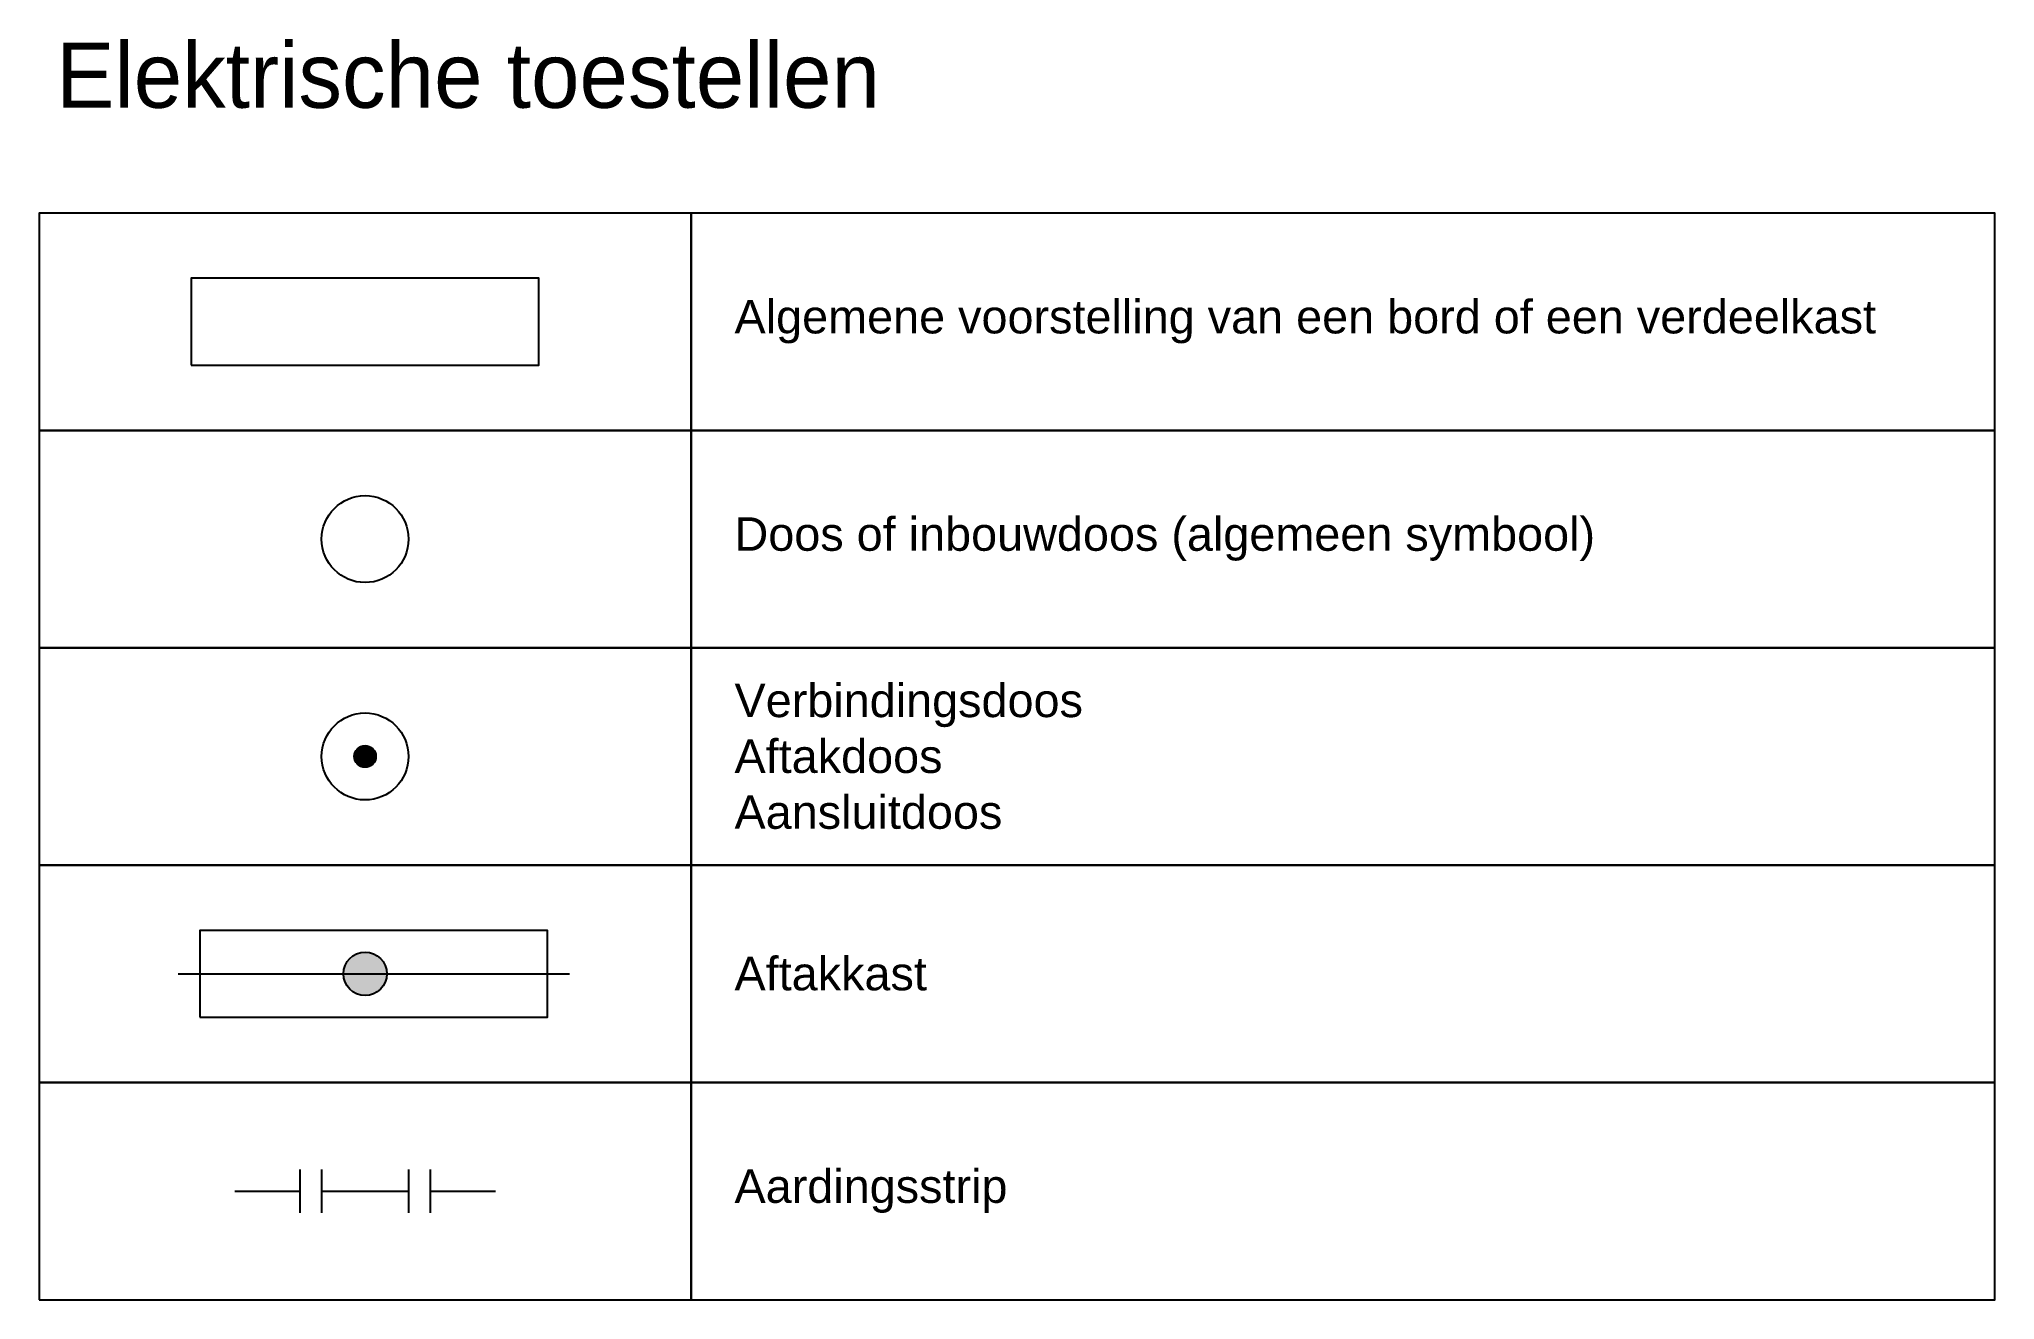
# Model space of a CAD drawing. Header units: millimetres. Extents: x 0 to 220, y 0 to 1124.
# Drawn here: x 0 to 90, y 1001 to 1059 of the extents above; entities that cross this region are included whole.
import ezdxf

# ---------------------------------------------------------------- set-up
doc = ezdxf.new("R2010")
doc.units = ezdxf.units.MM
doc.layers.add('Tekst', color=3, linetype='Continuous')

msp = doc.modelspace()

# ---------------------------------------------------------------- texts
at = {"char_height": 1.54097, "width": 58, "attachment_point": 4}
for s, insert in [('{\\fArial|b0|i0|c0|p34;\\C7;Algemene voorstelling van een bord of een verdeelkast}', (32, 1045.983)), ('{\\fArial|b0|i0|c0|p34;\\C7;Doos of inbouwdoos (algemeen symbool)}', (32, 1035.983)), ('{\\fArial|b0|i0|c0|p34;\\C7;Verbindingsdoos\\PAftakdoos\\PAansluitdoos}', (32, 1025.983)), ('{\\fArial|b0|i0|c0|p34;\\C7;Aftakkast}', (32, 1015.983)), ('{\\fArial|b0|i0|c0|p34;\\C7;Aardingsstrip}', (32, 1005.983))]:
    msp.add_mtext(s, dxfattribs=dict(at, insert=insert))
at = {"layer": 'Tekst', "insert": (0.787, 1058.824), "char_height": 3, "width": 89.03659, "attachment_point": 1}
msp.add_mtext('Elektrische toestellen', dxfattribs=at)

# ---------------------------------------------------------------- blocks, each defined once
blk = doc.blocks.new('BordOfVerdeelkast')
at = {"color": 7, "linetype": 'Continuous'}
blk.add_lwpolyline([(-8, -2), (8, -2), (8, 2), (-8, 2)], close=True, dxfattribs=at)
blk = doc.blocks.new('DoosOfInbouwdoos')
at = {"color": 7, "linetype": 'Continuous'}
blk.add_circle((0, 0), 2, dxfattribs=at)
blk = doc.blocks.new('VerbindingsdoosAftakdoosAansluitdoos')
h = blk.add_hatch(color=256)
edge = h.paths.add_edge_path()
edge.add_arc((0, 0), 0.5, 0, 360)
at = {"color": 7, "linetype": 'Continuous'}
for radius in [2, 0.5]:
    blk.add_circle((0, 0), radius, dxfattribs=at)
blk = doc.blocks.new('Aardingsstrip')
at = {"color": 7, "linetype": 'Continuous'}
for p, q in [((-3, 1), (-3, -1)), ((-2, 1), (-2, -1)), ((2, 1), (2, -1)), ((3, 1), (3, -1)), ((-6, 0), (-3, 0)), ((-2, 0), (2, 0)), ((3, 0), (6, 0))]:
    blk.add_line(p, q, dxfattribs=at)
blk = doc.blocks.new('Aftakkast')
h = blk.add_hatch(color=256)
edge = h.paths.add_edge_path()
edge.add_arc((0, 0), 1, 0, 360)
at = {"color": 7, "linetype": 'Continuous'}
blk.add_line((-8.6, 0), (9.4, 0), dxfattribs=at)
blk.add_lwpolyline([(-7.6, -2), (8.4, -2), (8.4, 2), (-7.6, 2)], close=True, dxfattribs=at)
blk.add_circle((0, 0), 1, dxfattribs=at)

# ---------------------------------------------------------------- linework, layer by layer
for points in [[(0, 1040.983), (30, 1040.983), (30, 1050.983), (0, 1050.983)], [(30, 1040.983), (90, 1040.983), (90, 1050.983), (30, 1050.983)], [(0, 1030.983), (30, 1030.983), (30, 1040.983), (0, 1040.983)], [(30, 1030.983), (90, 1030.983), (90, 1040.983), (30, 1040.983)], [(0, 1020.983), (30, 1020.983), (30, 1030.983), (0, 1030.983)], [(30, 1020.983), (90, 1020.983), (90, 1030.983), (30, 1030.983)], [(0, 1010.983), (30, 1010.983), (30, 1020.983), (0, 1020.983)], [(30, 1010.983), (90, 1010.983), (90, 1020.983), (30, 1020.983)], [(0, 1000.983), (30, 1000.983), (30, 1010.983), (0, 1010.983)], [(30, 1000.983), (90, 1000.983), (90, 1010.983), (30, 1010.983)]]:
    msp.add_lwpolyline(points, close=True)

# ---------------------------------------------------------------- block references
for name, p in [('BordOfVerdeelkast', (15, 1045.983)), ('DoosOfInbouwdoos', (15, 1035.983)), ('VerbindingsdoosAftakdoosAansluitdoos', (15, 1025.983)), ('Aftakkast', (15, 1015.983)), ('Aardingsstrip', (15, 1005.983))]:
    msp.add_blockref(name, p)

msp.set_redraw_order([(e.dxf.handle, doc.entitydb.next_handle()) for e in msp.query("TEXT MTEXT ATTDEF DIMENSION ARC_DIMENSION")])  # texts and dimensions are drawn at this point

doc.saveas('drawing.dxf')
